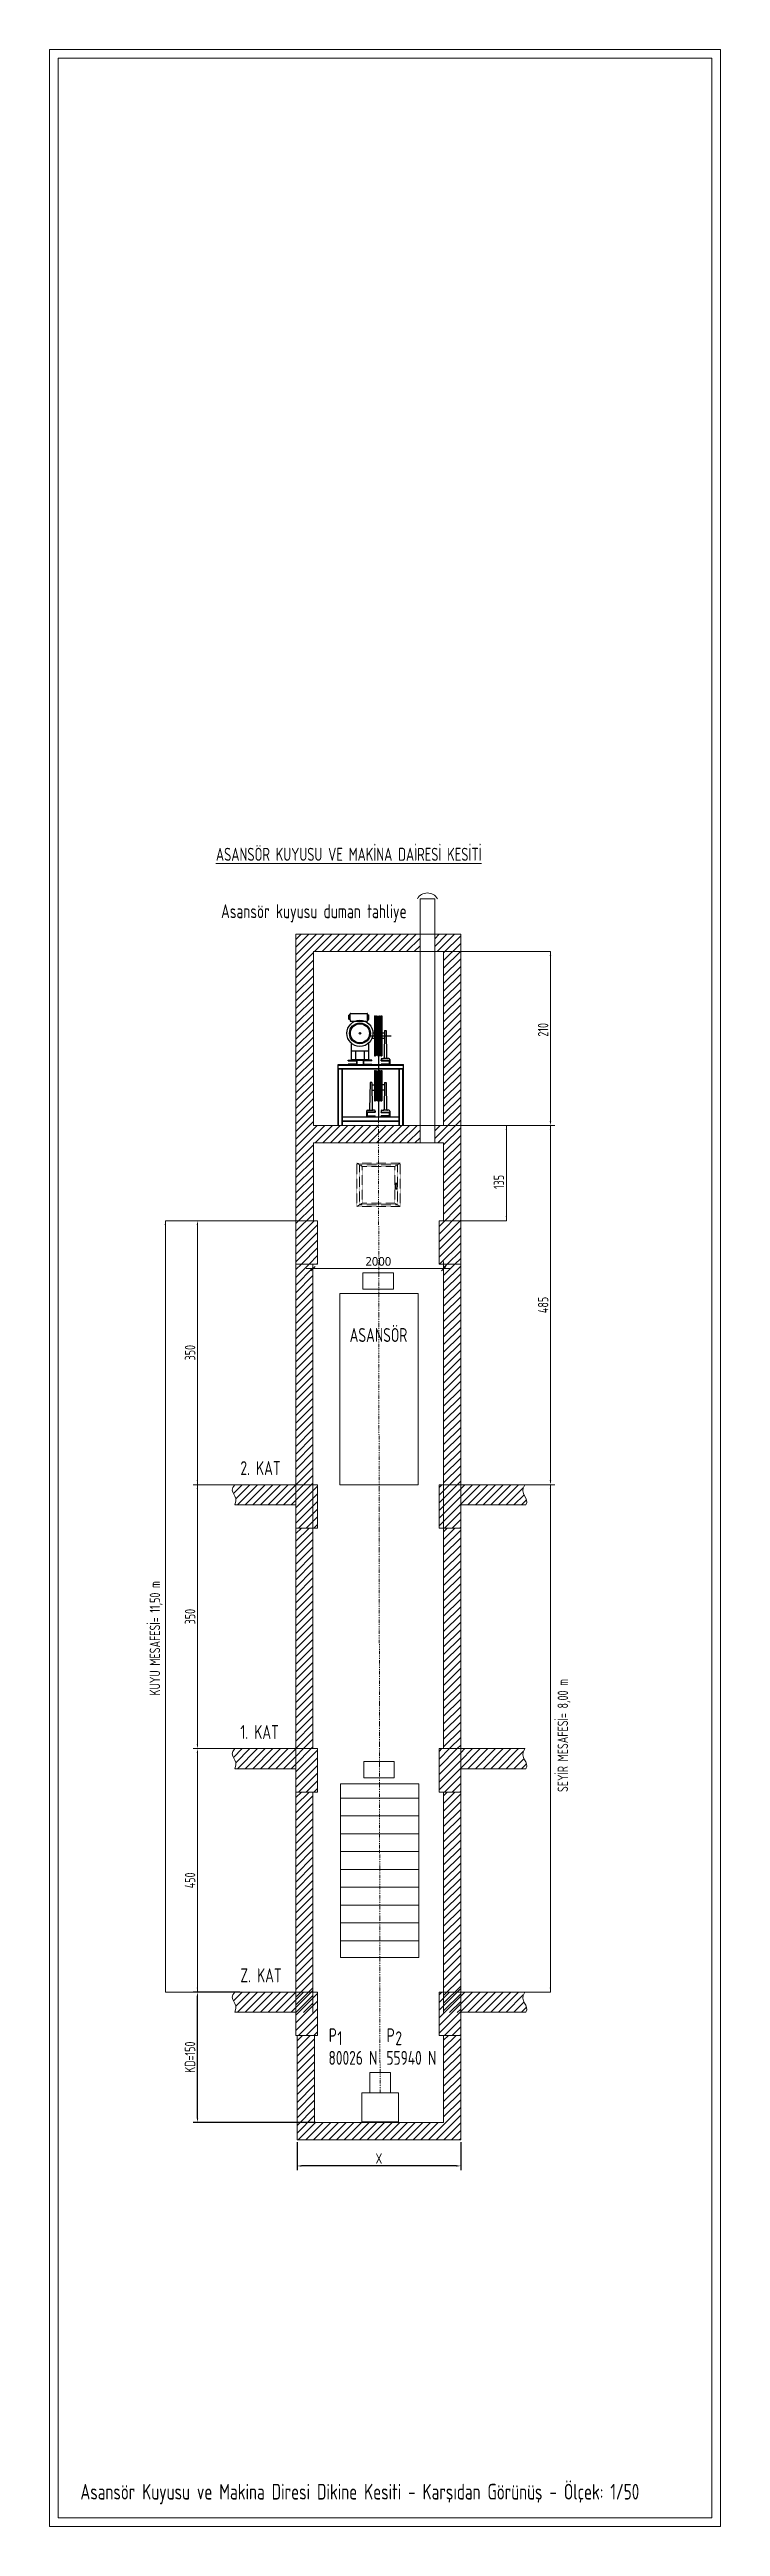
# Model space of a CAD drawing. Extents: x 173271 to 181879, y -242817 to -239967.
# Drawn here: x 180117 to 180889, y -242817 to -239967 of the extents above; entities that cross this region are included whole.
import ezdxf
from ezdxf.enums import TextEntityAlignment as Align

# ---------------------------------------------------------------- set-up
doc = ezdxf.new("R2010")
doc.units = 0
doc.header["$MEASUREMENT"] = 0
doc.linetypes.add('DASHDOT2', pattern=[0.5, 0.25, -0.125, 0, -0.125])
doc.linetypes.add('HIDDEN', pattern=[0.375, 0.25, -0.125])
doc.layers.get('0').update_dxf_attribs({"linetype": 'CONTINUOUS'})
doc.layers.get('Defpoints').update_dxf_attribs({"linetype": 'CONTINUOUS'})
for name, color, linetype in [('CIZGI', 7, 'CONTINUOUS'), ('KOLON', 7, 'CONTINUOUS'), ('MIMARI', 1, 'CONTINUOUS'), ('SOĞUK SU', 3, 'CONTINUOUS'), ('YAZI', 7, 'CONTINUOUS'), ('YAZI1', 240, 'CONTINUOUS'), ('YZ1TES', 2, 'CONTINUOUS'), ('ıvır zıvır', 225, 'CONTINUOUS')]:
    doc.layers.add(name, color=color, linetype=linetype)
for name, color, linetype, lineweight in [('kaçış', 240, 'CONTINUOUS', 35), ('MİMARİKOLON', 7, 'CONTINUOUS', 50), ('ölçü dış', 1, 'CONTINUOUS', 20)]:
    doc.layers.add(name, color=color, linetype=linetype, lineweight=lineweight)
doc.styles.add('engiasn', font='isocpeur.ttf', dxfattribs={"width": 0.7, "height": 12})
doc.styles.add('ODA', font='isocpeur.ttf', dxfattribs={"height": 20})
doc.styles.add('style4', font='isocpeur.ttf', dxfattribs={"height": 8})
doc.styles.add('yasko', font='segoeui.ttf')
doc.dimstyles.new('engnasn', dxfattribs={"dimtxt": 12, "dimasz": 5, "dimexe": 5, "dimexo": 2.5, "dimgap": 2.5, "dimtad": 1, "dimdec": 0, "dimdsep": 46, "dimlunit": 6, "dimtxsty": 'engiasn', "dimcen": 0.09, "dimadec": 0, "dimazin": 0, "dimtfac": 1, "dimtdec": 0, "dimtmove": 0, "dimatfit": 3, "dimfxl": 0, "dimtolj": 1, "dimtzin": 0, "dimarcsym": 0})
pattern_1 = [(45, (203884.033, -132698.433), (-4.41941738, 4.41941738), [])]

msp = doc.modelspace()

# ---------------------------------------------------------------- texts
at = {"layer": 'kaçış', "color": 7, "lineweight": 15, "style": 'engiasn', "width": 0.7}
for s, p in [('135', (180640.324, -241277.64)), ('485', (180691.216, -241420.458))]:
    msp.add_text(s, height=12, rotation=90, dxfattribs=at).set_placement(p)
at = {"layer": 'kaçış', "color": 7, "linetype": 'Continuous', "lineweight": 15, "style": 'engiasn', "width": 0.7}
for s, p in [('350', (180284.83, -241474.884)), ('350', (180284.83, -241778.576)), ('450 ', (180284.83, -242082.268))]:
    msp.add_text(s, height=12, rotation=90, dxfattribs=at).set_placement(p)
at = {"layer": 'kaçış', "color": 7, "linetype": 'Continuous', "lineweight": 15, "char_height": 12, "attachment_point": 5, "rotation": 90, "style": 'engiasn'}
for s, insert in [('\\A1;210', (180685.216, -241094.525)), ('\\A1;KUYU MESAFESİ= 11,50 m', (180239.79, -241794.61)), ('\\A1;SEYİR MESAFESİ= 8,00 m', (180709.3, -241906.446))]:
    msp.add_mtext(s, dxfattribs=dict(at, insert=insert))
at = {"layer": 'YAZI', "color": 7, "lineweight": 15, "style": 'style4', "width": 0.7}
for s, p in [('Asansör kuyusu duman tahliye', (180314.516, -240966.039)), ('ASANSÖR', (180462.531, -241453.66)), ('2. KAT', (180336.777, -241606.78)), ('1. KAT', (180336.777, -241910.472)), ('Z. KAT', (180336.777, -242190.472)), ('P', (180438.516, -242259.34)), ('1', (180448.469, -242262.802)), ('P', (180505.227, -242259.34)), ('2', (180515.181, -242262.802)), ('80026 N', (180438.195, -242285.381)), ('55940 N', (180504.906, -242285.381))]:
    msp.add_text(s, height=16, dxfattribs=at).set_placement(p)
at = {"layer": 'YAZI1', "color": 7, "linetype": 'Continuous', "lineweight": 15, "style": 'ODA', "width": 0.7}
msp.add_text('%%UASANSÖR KUYUSU VE MAKİNA DAİRESİ KESİTİ', height=15, dxfattribs=at).set_placement((180308.584, -240900.041))
at = {"layer": 'YAZI1', "color": 2, "linetype": 'Continuous', "lineweight": 15, "style": 'ODA', "width": 0.7}
msp.add_text('Asansör Kuyusu ve Makina Diresi Dikine Kesiti - Karşıdan Görünüş - Ölçek: 1/50', height=18, dxfattribs=at).set_placement((180474.25, -242776.561), align=Align.MIDDLE_CENTER)
at = {"layer": 'ölçü dış', "color": 7, "lineweight": 15, "insert": (180495.549, -241361.006), "char_height": 10, "attachment_point": 5, "style": 'yasko'}
msp.add_mtext('2000', dxfattribs=at)

# ---------------------------------------------------------------- blocks, each defined once
blk = doc.blocks.new('ASANSÖRKAİDE')
at = {"layer": 'MIMARI'}
for p, q in [((22.4, 122.3), (22.4, 126.8)), ((23.5, 127.1), (22.7, 127.1)), ((23.5, 121.9), (22.7, 121.9)), ((23.9, 121.5), (23.9, 128.6)), ((23.9, 121.5), (23.9, 120.4)), ((24.2, 129), (43.4, 129)), ((24.2, 120), (43.4, 120)), ((43.7, 121.5), (43.7, 128.6)), ((43.7, 121.5), (43.7, 120.4)), ((44.1, 127.1), (44.9, 127.1)), ((44.1, 121.9), (44.9, 121.9)), ((45.2, 122.3), (45.2, 126.8)), ((51.9, 126.2), (51.9, 80.2)), ((51.9, 126.2), (52.9, 126.2)), ((52.9, 126.2), (52.9, 80.2)), ((52.9, 125.9), (52.9, 125.8)), ((53, 125.5), (53, 125.7)), ((53.9, 125.9), (53.8, 125.8)), ((53.8, 125.5), (53.8, 125.7)), ((53.9, 125.9), (54.2, 125.9)), ((53.9, 125.9), (53.9, 80.5)), ((54.2, 125.9), (54.2, 80.5)), ((54.2, 125.9), (54.2, 125.8)), ((54.3, 125.5), (54.3, 125.7)), ((55.2, 125.9), (55.1, 125.8)), ((55.1, 125.5), (55.1, 125.7)), ((55.2, 125.9), (55.2, 80.5)), ((55.2, 125.9), (55.5, 125.9)), ((55.5, 125.9), (55.5, 80.5)), ((55.5, 125.9), (55.5, 125.8)), ((55.6, 125.5), (55.6, 125.7)), ((56.5, 125.9), (56.4, 125.8)), ((56.4, 125.5), (56.4, 125.7)), ((56.5, 125.9), (56.5, 80.5)), ((56.5, 125.9), (56.8, 125.9)), ((56.8, 125.9), (56.8, 80.5)), ((56.8, 125.9), (56.8, 125.8)), ((56.9, 125.5), (56.9, 125.7)), ((57.8, 125.9), (57.7, 125.8)), ((57.7, 125.5), (57.7, 125.7)), ((57.8, 125.9), (57.8, 80.5)), ((57.8, 125.9), (58.1, 125.9)), ((58.1, 125.9), (58.1, 80.5)), ((58.1, 125.9), (58.1, 125.8)), ((58.2, 125.5), (58.2, 125.7)), ((59.1, 125.9), (59, 125.8)), ((59, 125.5), (59, 125.7)), ((59.1, 126.2), (60.1, 126.2)), ((59.1, 126.2), (59.1, 80.2)), ((60.1, 126.2), (60.1, 80.2)), ((25, 94.8), (25, 75)), ((25, 86), (45, 86)), ((30, 86), (30, 75)), ((40, 86), (40, 75)), ((45, 94.8), (45, 75)), ((45.6, 103.2), (70.8, 103.2)), ((51.9, 100.2), (48.9, 100.2)), ((51.9, 106.2), (50, 106.2)), ((63, 106.2), (60.1, 106.2)), ((62.9, 100.2), (60.1, 100.2)), ((63.3, 109.2), (62.8, 78)), ((63.3, 109.2), (65.2, 109.2)), ((65.2, 109.2), (65.7, 78)), ((10, 0), (10, 70)), ((10, 70), (85, 70)), ((10, 69.5), (85, 69.5)), ((10, 65.5), (85, 65.5)), ((10, 65), (85, 65)), ((10.5, 0), (10.5, 65)), ((14.5, 0), (14.5, 65)), ((15, 0), (15, 65)), ((21.4, 75), (31.4, 75)), ((21.4, 74.5), (21.4, 75)), ((21.4, 74.5), (30.9, 74.5)), ((30.9, 70.5), (21.4, 70.5)), ((21.4, 70), (21.4, 70.5)), ((31.4, 70), (21.4, 70)), ((25, 76), (45, 76)), ((25, 75), (45, 75)), ((30.9, 74.5), (30.9, 70.5)), ((31.4, 75), (31.4, 70)), ((48.7, 75), (38.7, 75)), ((38.7, 75), (38.7, 70)), ((38.7, 70), (48.7, 70)), ((39.2, 74.5), (39.2, 70.5)), ((48.7, 74.5), (39.2, 74.5)), ((39.2, 70.5), (48.7, 70.5)), ((48.7, 74.5), (48.7, 75)), ((48.7, 70), (48.7, 70.5)), ((51.9, 80.2), (52.9, 80.2)), ((51.9, 80.2), (52.9, 80.2)), ((51.9, 63.2), (51.9, 28.2)), ((51.9, 63.2), (52.9, 63.2)), ((52.9, 80.5), (52.9, 80.6)), ((52.9, 63.2), (52.9, 28.2)), ((52.9, 62.9), (52.9, 62.8)), ((53, 80.9), (53, 80.7)), ((53, 62.5), (53, 62.7)), ((53.8, 80.9), (53.8, 80.7)), ((53.9, 80.5), (53.8, 80.6)), ((53.9, 62.9), (53.8, 62.8)), ((53.8, 62.5), (53.8, 62.7)), ((53.9, 80.5), (54.2, 80.5)), ((53.9, 62.9), (53.9, 28.5)), ((53.9, 62.9), (54.2, 62.9)), ((54.2, 80.5), (54.2, 80.6)), ((54.2, 62.9), (54.2, 28.5)), ((54.2, 62.9), (54.2, 62.8)), ((54.3, 80.9), (54.3, 80.7)), ((54.3, 62.5), (54.3, 62.7)), ((55.1, 80.9), (55.1, 80.7)), ((55.2, 80.5), (55.1, 80.6)), ((55.2, 62.9), (55.1, 62.8)), ((55.1, 62.5), (55.1, 62.7)), ((55.2, 80.5), (55.5, 80.5)), ((55.2, 62.9), (55.2, 28.5)), ((55.2, 62.9), (55.5, 62.9)), ((55.5, 80.5), (55.5, 80.6)), ((55.5, 62.9), (55.5, 28.5)), ((55.5, 62.9), (55.5, 62.8)), ((55.6, 80.9), (55.6, 80.7)), ((55.6, 62.5), (55.6, 62.7)), ((56.4, 80.9), (56.4, 80.7)), ((56.4, 80.9), (56.4, 10.4)), ((56.5, 80.5), (56.4, 80.6)), ((56.5, 62.9), (56.4, 62.8)), ((56.4, 62.5), (56.4, 62.7)), ((56.5, 80.5), (56.8, 80.5)), ((56.5, 62.9), (56.5, 28.5)), ((56.5, 62.9), (56.8, 62.9)), ((56.8, 80.5), (56.8, 80.6)), ((56.8, 28.5), (56.8, 62.9)), ((56.8, 62.9), (56.8, 28.5)), ((56.8, 62.9), (56.8, 62.8)), ((56.9, 80.9), (56.9, 80.7)), ((56.9, 62.5), (56.9, 62.7)), ((57.7, 80.9), (57.7, 80.7)), ((57.8, 80.5), (57.7, 80.6)), ((57.8, 62.9), (57.7, 62.8)), ((57.7, 62.5), (57.7, 62.7)), ((57.8, 80.5), (58.1, 80.5)), ((57.8, 62.9), (57.8, 28.5)), ((57.8, 62.9), (58.1, 62.9)), ((58.1, 80.5), (58.1, 80.6)), ((58.1, 62.9), (58.1, 28.5)), ((58.1, 62.9), (58.1, 62.8)), ((58.2, 80.9), (58.2, 80.7)), ((58.2, 62.5), (58.2, 62.7)), ((59, 80.9), (59, 80.7)), ((59.1, 80.5), (59, 80.6)), ((59.1, 62.9), (59, 62.8)), ((59, 62.5), (59, 62.7)), ((59.1, 80.2), (60.1, 80.2)), ((59.1, 80.2), (60.1, 80.2)), ((59.1, 63.2), (59.1, 28.2)), ((59.1, 63.2), (60.1, 63.2)), ((59.3, 76), (59.3, 75)), ((59.3, 75), (69.3, 75)), ((59.3, 74.5), (59.3, 75)), ((59.3, 74.5), (68.8, 74.5)), ((68.8, 70.5), (59.3, 70.5)), ((59.3, 70), (59.3, 70.5)), ((69.3, 70), (59.3, 70)), ((60.1, 63.2), (60.1, 28.2)), ((60.3, 77), (61.8, 77)), ((66.7, 77), (61.8, 77)), ((68.3, 77), (66.7, 77)), ((68.8, 74.5), (68.8, 75)), ((68.8, 74.5), (68.8, 70.5)), ((69.3, 76), (69.3, 75)), ((69.3, 75), (69.3, 70)), ((80, 0), (80, 65)), ((80.5, 0), (80.5, 65)), ((84.5, 0), (84.5, 65)), ((85, 0), (85, 70)), ((46.7, 49.6), (46.2, 18.4)), ((48.6, 49.6), (46.7, 49.6)), ((48.6, 49.6), (49.2, 18.4)), ((48.9, 46.6), (51.9, 46.6)), ((49, 40.6), (51.9, 40.6)), ((52.9, 28.5), (52.9, 28.6)), ((53, 28.9), (53, 28.7)), ((53.8, 28.9), (53.8, 28.7)), ((53.9, 28.5), (53.8, 28.6)), ((54.2, 28.5), (54.2, 28.6)), ((54.3, 28.9), (54.3, 28.7)), ((55.1, 28.9), (55.1, 28.7)), ((55.2, 28.5), (55.1, 28.6)), ((55.5, 28.5), (55.5, 28.6)), ((55.6, 28.9), (55.6, 28.7)), ((56.4, 28.9), (56.4, 28.7)), ((56.5, 28.5), (56.4, 28.6)), ((56.8, 28.5), (56.8, 28.6)), ((56.9, 28.9), (56.9, 28.7)), ((57.7, 28.9), (57.7, 28.7)), ((57.8, 28.5), (57.7, 28.6)), ((58.1, 28.5), (58.1, 28.6)), ((58.2, 28.9), (58.2, 28.7)), ((59, 28.9), (59, 28.7)), ((59.1, 28.5), (59, 28.6)), ((63, 46.6), (60.1, 46.6)), ((62.9, 40.6), (60.1, 40.6)), ((63.3, 49.6), (62.8, 18.4)), ((63.3, 49.6), (65.2, 49.6)), ((65.2, 49.6), (65.7, 18.4)), ((15, 10), (80, 10)), ((15, 5.5), (80, 5.5)), ((15, 5), (80, 5)), ((42.7, 16.4), (42.7, 15.4)), ((52.7, 15.4), (42.7, 15.4)), ((42.7, 15.4), (42.7, 10.4)), ((42.7, 10.4), (52.7, 10.4)), ((43.2, 14.9), (43.2, 15.4)), ((43.2, 14.9), (43.2, 10.9)), ((52.7, 14.9), (43.2, 14.9)), ((43.2, 10.9), (52.7, 10.9)), ((43.7, 17.4), (45.2, 17.4)), ((45.2, 17.4), (50.2, 17.4)), ((51.7, 17.4), (50.2, 17.4)), ((51.9, 28.2), (52.9, 28.2)), ((52.7, 16.4), (52.7, 15.4)), ((52.7, 14.9), (52.7, 15.4)), ((52.7, 10.4), (52.7, 10.9)), ((53.9, 28.5), (54.2, 28.5)), ((55.2, 28.5), (55.5, 28.5)), ((56.5, 28.5), (56.8, 28.5)), ((57.8, 28.5), (58.1, 28.5)), ((59.1, 28.2), (60.1, 28.2)), ((59.3, 16.4), (59.3, 15.4)), ((59.3, 14.9), (59.3, 15.4)), ((59.3, 15.4), (69.3, 15.4)), ((59.3, 14.9), (68.8, 14.9)), ((59.3, 10.4), (59.3, 10.9)), ((68.8, 10.9), (59.3, 10.9)), ((69.3, 10.4), (59.3, 10.4)), ((60.3, 17.4), (61.8, 17.4)), ((66.7, 17.4), (61.8, 17.4)), ((68.3, 17.4), (66.7, 17.4)), ((68.8, 14.9), (68.8, 15.4)), ((68.8, 14.9), (68.8, 10.9)), ((69.3, 16.4), (69.3, 15.4)), ((69.3, 15.4), (69.3, 10.4))]:
    blk.add_line(p, q, dxfattribs=at)
for centre, radius in [((35, 106), 15), ((35, 106), 12), ((35, 106), 11), ((53.4, 125.5), 0.4), ((54.7, 125.5), 0.4), ((56, 125.5), 0.4), ((57.3, 125.5), 0.4), ((58.6, 125.5), 0.4), ((35, 106), 0.901)]:
    blk.add_circle(centre, radius, dxfattribs=at)
for centre, radius, start, end in [((22.7, 126.8), 0.375, 90, 180), ((22.7, 122.3), 0.375, 180, 270), ((22.7, 122.3), 0.375, 180, 270), ((23.5, 127.5), 0.375, 270, 0), ((23.5, 121.5), 0.375, 0, 90), ((24.2, 128.6), 0.375, 90, 180), ((24.2, 120.4), 0.375, 180, 270), ((43.4, 128.6), 0.375, 0, 90), ((43.4, 120.4), 0.375, 270, 0), ((44.1, 127.5), 0.375, 180, 270), ((44.1, 121.5), 0.375, 90, 180), ((44.9, 126.8), 0.375, 0, 90), ((44.9, 122.3), 0.375, 270, 0), ((44.9, 122.3), 0.375, 270, 0), ((52.8, 125.7), 0.2, 0, 32.2519), ((54, 125.7), 0.2, 147.7481, 180), ((54.1, 125.7), 0.2, 0, 32.2519), ((55.3, 125.7), 0.2, 147.7481, 180), ((55.4, 125.7), 0.2, 0, 32.2519), ((56.6, 125.7), 0.2, 147.7481, 180), ((56.7, 125.7), 0.2, 0, 32.2519), ((57.9, 125.7), 0.2, 147.7481, 180), ((58, 125.7), 0.2, 0, 32.2519), ((59.2, 125.7), 0.2, 147.7481, 180), ((52.8, 80.7), 0.2, 327.7481, 0), ((52.8, 62.7), 0.2, 0, 32.2519), ((54, 80.7), 0.2, 180, 212.2519), ((54, 62.7), 0.2, 147.7481, 180), ((54.1, 80.7), 0.2, 327.7481, 0), ((54.1, 62.7), 0.2, 0, 32.2519), ((55.3, 80.7), 0.2, 180, 212.2519), ((55.3, 62.7), 0.2, 147.7481, 180), ((55.4, 80.7), 0.2, 327.7481, 0), ((55.4, 62.7), 0.2, 0, 32.2519), ((56.6, 80.7), 0.2, 180, 212.2519), ((56.6, 62.7), 0.2, 147.7481, 180), ((56.7, 80.7), 0.2, 327.7481, 0), ((56.7, 62.7), 0.2, 0, 32.2519), ((57.9, 80.7), 0.2, 180, 212.2519), ((57.9, 62.7), 0.2, 147.7481, 180), ((58, 80.7), 0.2, 327.7481, 0), ((58, 62.7), 0.2, 0, 32.2519), ((59.2, 80.7), 0.2, 180, 212.2519), ((59.2, 62.7), 0.2, 147.7481, 180), ((60.3, 76), 1, 90, 180), ((61.8, 78), 1, 270, 359.0122), ((66.7, 78), 1, 180.9878, 270), ((68.3, 76), 1, 0, 90), ((52.8, 28.7), 0.2, 327.7481, 0), ((54, 28.7), 0.2, 180, 212.2519), ((54.1, 28.7), 0.2, 327.7481, 0), ((55.3, 28.7), 0.2, 180, 212.2519), ((55.4, 28.7), 0.2, 327.7481, 0), ((56.6, 28.7), 0.2, 180, 212.2519), ((56.7, 28.7), 0.2, 327.7481, 0), ((57.9, 28.7), 0.2, 180, 212.2519), ((58, 28.7), 0.2, 327.7481, 0), ((59.2, 28.7), 0.2, 180, 212.2519), ((43.7, 16.4), 1, 90, 180), ((45.2, 18.4), 1, 270, 359.0122), ((50.2, 18.4), 1, 180.9878, 270), ((51.7, 16.4), 1, 0, 90), ((60.3, 16.4), 1, 90, 180), ((61.8, 18.4), 1, 270, 359.0122), ((66.7, 18.4), 1, 180.9878, 270), ((68.3, 16.4), 1, 0, 90)]:
    blk.add_arc(centre, radius, start, end, dxfattribs=at)
blk = doc.blocks.new('*D19')
at = {"layer": 'Defpoints', "color": 0, "linetype": 'Continuous', "lineweight": 30, "transparency": 16777216}
for p in [(180287.3, -242201.6), (180338.8, -242201.6), (180425.7, -242351.6)]:
    blk.add_point(p, dxfattribs=at)
at = {"layer": 'kaçış', "color": 0, "linetype": 'Continuous', "lineweight": -2, "transparency": 16777216}
for p, q in [((180336.3, -242201.6), (180282.3, -242201.6)), ((180287.3, -242346.6), (180287.3, -242206.6)), ((180423.2, -242351.6), (180282.3, -242351.6))]:
    blk.add_line(p, q, dxfattribs=at)
at = {"layer": 'kaçış', "color": 0, "linetype": 'Continuous', "lineweight": 30, "transparency": 16777216}
for points in [[(180286.5, -242206.6), (180288.2, -242206.6), (180287.3, -242201.6)], [(180286.5, -242346.6), (180288.2, -242346.6), (180287.3, -242351.6)]]:
    blk.add_solid(points, dxfattribs=at)
at = {"layer": 'kaçış', "color": 0, "linetype": 'Continuous', "lineweight": 15, "transparency": 16777216, "insert": (180278.8, -242276.6), "char_height": 12, "attachment_point": 5, "rotation": 90, "style": 'engiasn'}
blk.add_mtext('\\A1;KD=150', dxfattribs=at)
blk = doc.blocks.new('_OBLIQUE')
at = {"linetype": 'ByBlock'}
for p, q in [((-0.5, -0.5), (0.5, 0.5)), ((0, 0), (0, 0))]:
    blk.add_line(p, q, dxfattribs=at)
blk = doc.blocks.new('*D20')
at = {"layer": 'Defpoints', "color": 0, "linetype": 'Continuous', "lineweight": 30, "transparency": 16777216}
for p in [(180402, -242371.7), (180590.4, -242371.7), (180402, -242401.7)]:
    blk.add_point(p, dxfattribs=at)
at = {"layer": 'YAZI1', "color": 0, "linetype": 'Continuous', "lineweight": -2, "transparency": 16777216}
for p, q in [((180402, -242374.2), (180402, -242406.7)), ((180590.4, -242374.2), (180590.4, -242406.7)), ((180585.4, -242401.7), (180407, -242401.7))]:
    blk.add_line(p, q, dxfattribs=at)
at = {"layer": 'YAZI1', "color": 0, "linetype": 'Continuous', "lineweight": 30, "transparency": 16777216}
for points in [[(180407, -242400.9), (180407, -242402.6), (180402, -242401.7)], [(180585.4, -242400.9), (180585.4, -242402.6), (180590.4, -242401.7)]]:
    blk.add_solid(points, dxfattribs=at)
at = {"layer": 'YAZI1', "color": 0, "linetype": 'Continuous', "lineweight": 15, "transparency": 16777216, "insert": (180496.2, -242393.2), "char_height": 12, "attachment_point": 5, "style": 'engiasn'}
blk.add_mtext('\\A1;X', dxfattribs=at)

# ---------------------------------------------------------------- dimensions: what is measured, and where the dimension line sits
at = {"layer": 'kaçış', "color": 7, "linetype": 'Continuous', "lineweight": 15}
dim = msp.add_linear_dim(base=(180287.33, -242201.602), p1=(180425.694, -242351.602), p2=(180338.762, -242201.602), angle=90, text='KD=150', dimstyle='engnasn', dxfattribs=at)
dim.commit()
dim.dimension.update_dxf_attribs({"geometry": '*D19', "text_midpoint": (180278.83, -242276.602)})
at = {"layer": 'YAZI1', "color": 7, "linetype": 'Continuous', "lineweight": 15}
dim = msp.add_linear_dim(base=(180402.027, -242401.745), p1=(180590.405, -242371.679), p2=(180402.027, -242371.679), angle=180, text='X', dimstyle='engnasn', dxfattribs=at)
dim.commit()
dim.dimension.update_dxf_attribs({"geometry": '*D20', "text_midpoint": (180496.216, -242401.745), "dimtype": 160})

# ---------------------------------------------------------------- hatches: boundary and pattern name
at = {"layer": 'ıvır zıvır', "lineweight": 15, "ltscale": 2}
h = msp.add_hatch(dxfattribs=at)
h.set_pattern_fill('ANSI31', scale=50, style=0)
h.set_pattern_definition(pattern_1)
h.paths.add_polyline_path([(180590.405, -241314.218), (180565.405, -241314.218), (180565.405, -241364.218), (180590.405, -241364.218)])
h.paths.add_polyline_path([(180590.405, -240984.525), (180560.525, -240984.525), (180560.525, -241004.525), (180570.77, -241004.525), (180570.77, -241204.525), (180560.525, -241204.525), (180560.525, -241224.602), (180570.77, -241224.602), (180570.77, -241314.218), (180590.405, -241314.218)])
h.paths.add_polyline_path([(180425.694, -241314.218), (180400.694, -241314.218), (180400.694, -241364.218), (180425.694, -241364.218)])
h.paths.add_polyline_path([(180420.77, -241224.602), (180495.769, -241224.602), (180495.759, -241204.525), (180420.77, -241204.525), (180420.77, -241004.525), (180543.549, -241004.525), (180543.549, -240984.525), (180400.694, -240984.525), (180400.694, -241314.218), (180420.77, -241314.218)])
h.paths.add_polyline_path([(180543.549, -241224.602), (180543.549, -241204.525), (180495.759, -241204.525), (180495.769, -241224.602)], flags=16)
h = msp.add_hatch(dxfattribs=at)
h.set_pattern_fill('ANSI31', scale=50, style=0)
h.set_pattern_definition(pattern_1)
h.paths.add_polyline_path([(180590.405, -241364.218), (180570.77, -241364.218), (180570.77, -241617.91), (180590.405, -241617.91)])
h.paths.add_polyline_path([(180400.694, -241617.91), (180420.328, -241617.91), (180420.328, -241364.218), (180400.694, -241364.218)])
h.paths.add_polyline_path([(180425.694, -241617.91), (180400.694, -241617.91), (180400.694, -241667.91), (180425.694, -241667.91)])
h.paths.add_polyline_path([(180400.694, -241640.987), (180400.694, -241617.91), (180330.334, -241617.91), (180327.969, -241621.267), (180327.328, -241624.028), (180327.887, -241626.425), (180329.121, -241628.687), (180330.507, -241631.044), (180331.521, -241633.726), (180331.638, -241636.963), (180330.334, -241640.987)])
h.paths.add_polyline_path([(180565.405, -241667.91), (180590.405, -241667.91), (180590.405, -241617.91), (180565.405, -241617.91)])
h.paths.add_polyline_path([(180665.448, -241640.987), (180666.507, -241638.246), (180666.291, -241635.7), (180665.262, -241633.23), (180663.883, -241630.718), (180662.617, -241628.048), (180661.925, -241625.102), (180662.27, -241621.761), (180664.114, -241617.91), (180590.405, -241617.91), (180590.405, -241640.987)])
h = msp.add_hatch(dxfattribs=at)
h.set_pattern_fill('ANSI31', scale=50, style=0)
h.set_pattern_definition(pattern_1)
h.paths.add_polyline_path([(180590.405, -241364.218), (180570.77, -241364.218), (180570.77, -241617.91), (180590.405, -241617.91)])
h.paths.add_polyline_path([(180400.694, -241617.91), (180420.328, -241617.91), (180420.328, -241364.218), (180400.694, -241364.218)])
h.paths.add_polyline_path([(180425.694, -241617.91), (180400.694, -241617.91), (180400.694, -241667.91), (180425.694, -241667.91)])
h.paths.add_polyline_path([(180400.694, -241640.987), (180400.694, -241617.91), (180330.334, -241617.91), (180327.969, -241621.267), (180327.328, -241624.028), (180327.887, -241626.425), (180329.121, -241628.687), (180330.507, -241631.044), (180331.521, -241633.726), (180331.638, -241636.963), (180330.334, -241640.987)])
h.paths.add_polyline_path([(180565.405, -241667.91), (180590.405, -241667.91), (180590.405, -241617.91), (180565.405, -241617.91)])
h.paths.add_polyline_path([(180665.448, -241640.987), (180666.507, -241638.246), (180666.291, -241635.7), (180665.262, -241633.23), (180663.883, -241630.718), (180662.617, -241628.048), (180661.925, -241625.102), (180662.27, -241621.761), (180664.114, -241617.91), (180590.405, -241617.91), (180590.405, -241640.987)])
h = msp.add_hatch(dxfattribs=at)
h.set_pattern_fill('ANSI31', scale=50, style=0)
h.set_pattern_definition([(45, (133583.7965, -57640.022), (-4.41941738, 4.41941738), [])])
h.paths.add_polyline_path([(180570.77, -242351.602), (180422.104, -242351.602), (180422.104, -242251.602), (180402.027, -242251.602), (180402.027, -242371.679), (180590.405, -242371.679), (180590.405, -242251.602), (180570.77, -242251.602)])

# ---------------------------------------------------------------- linework, layer by layer
at = {"layer": 'CIZGI', "color": 7, "linetype": 'HIDDEN', "lineweight": 15}
for p, q in [((180470.762, -241297.891), (180470.762, -241247.891)), ((180470.762, -241247.891), (180520.762, -241247.891)), ((180470.762, -241247.891), (180477.012, -241251.737)), ((180473.887, -241249.814), (180517.637, -241249.814)), ((180473.887, -241295.967), (180473.887, -241249.814)), ((180477.012, -241251.737), (180514.512, -241251.737)), ((180477.012, -241294.044), (180477.012, -241251.737)), ((180514.512, -241251.737), (180520.762, -241247.891)), ((180514.512, -241294.044), (180514.512, -241251.737)), ((180517.637, -241295.967), (180517.637, -241249.814)), ((180520.762, -241297.891), (180520.762, -241247.891)), ((180515.294, -241277.698), (180515.294, -241270.967)), ((180515.294, -241271.929), (180515.294, -241270.967)), ((180515.294, -241270.967), (180516.856, -241270.967)), ((180515.294, -241271.929), (180516.856, -241271.929)), ((180515.294, -241276.737), (180516.856, -241276.737)), ((180515.294, -241277.698), (180516.856, -241277.698)), ((180516.856, -241277.698), (180516.856, -241270.967)), ((180516.856, -241271.929), (180516.856, -241270.967)), ((180470.762, -241297.891), (180477.012, -241294.044)), ((180470.762, -241297.891), (180520.762, -241297.891)), ((180473.887, -241295.967), (180517.637, -241295.967)), ((180477.012, -241294.044), (180514.512, -241294.044)), ((180514.512, -241294.044), (180520.762, -241297.891))]:
    msp.add_line(p, q, dxfattribs=at)
at = {"layer": 'kaçış', "color": 7, "linetype": 'Continuous', "lineweight": 15}
for p, q in [((180590.405, -240984.525), (180400.694, -240984.525)), ((180400.694, -241314.218), (180400.694, -240984.525)), ((180590.405, -241314.218), (180590.405, -240984.525)), ((180570.77, -241004.525), (180420.77, -241004.525)), ((180420.77, -241204.525), (180420.77, -241004.525)), ((180570.77, -241204.525), (180570.77, -241004.525)), ((180570.77, -241004.525), (180693.716, -241004.525)), ((180693.716, -241004.525), (180693.716, -241199.525)), ((180570.77, -241204.525), (180420.77, -241204.525)), ((180567.828, -241204.525), (180698.716, -241204.525)), ((180570.828, -241204.525), (180698.716, -241204.525)), ((180643.048, -241314.218), (180643.048, -241204.525)), ((180693.716, -241204.525), (180693.716, -241612.91)), ((180570.77, -241224.602), (180420.77, -241224.602)), ((180420.77, -241314.218), (180420.77, -241224.602)), ((180570.77, -241224.602), (180570.77, -241314.218)), ((180345.709, -241314.218), (180250.411, -241314.218)), ((180250.411, -241314.218), (180250.411, -242201.602)), ((180425.694, -241314.218), (180282.33, -241314.218)), ((180287.33, -241612.91), (180287.33, -241319.218)), ((180590.405, -241314.218), (180643.048, -241314.218)), ((180400.694, -241364.218), (180400.694, -241617.91)), ((180420.328, -241617.91), (180420.328, -241364.218)), ((180570.77, -241364.218), (180570.77, -241617.91)), ((180590.405, -241617.91), (180590.405, -241364.218)), ((180336.262, -241617.91), (180282.33, -241617.91)), ((180336.262, -241617.91), (180282.33, -241617.91)), ((180336.262, -241617.91), (180282.33, -241617.91)), ((180336.262, -241617.91), (180282.33, -241617.91)), ((180287.33, -241612.91), (180287.33, -241622.91)), ((180287.33, -241612.91), (180287.33, -241622.91)), ((180287.33, -241916.602), (180287.33, -241622.91)), ((180327.969, -241621.267), (180327.328, -241624.028)), ((180327.969, -241621.267), (180327.328, -241624.028)), ((180327.969, -241621.267), (180327.328, -241624.028)), ((180330.334, -241617.91), (180327.969, -241621.267)), ((180330.334, -241617.91), (180327.969, -241621.267)), ((180330.334, -241617.91), (180327.969, -241621.267)), ((180400.694, -241617.91), (180330.334, -241617.91)), ((180400.694, -241617.91), (180330.334, -241617.91)), ((180400.694, -241617.91), (180330.334, -241617.91)), ((180400.694, -241617.91), (180330.334, -241617.91)), ((180400.694, -241617.91), (180330.334, -241617.91)), ((180400.694, -241617.91), (180330.334, -241617.91)), ((180400.694, -241667.91), (180400.694, -241617.91)), ((180420.328, -241617.91), (180420.328, -241667.91)), ((180570.77, -241667.91), (180570.77, -241617.91)), ((180589.738, -241617.91), (180664.114, -241617.91)), ((180589.738, -241617.91), (180664.114, -241617.91)), ((180589.738, -241617.91), (180664.114, -241617.91)), ((180590.405, -241617.91), (180590.405, -241667.91)), ((180630.093, -241617.91), (180698.716, -241617.91)), ((180662.27, -241621.761), (180661.925, -241625.102)), ((180662.27, -241621.761), (180661.925, -241625.102)), ((180662.27, -241621.761), (180661.925, -241625.102)), ((180664.114, -241617.91), (180662.27, -241621.761)), ((180664.114, -241617.91), (180662.27, -241621.761)), ((180664.114, -241617.91), (180662.27, -241621.761)), ((180693.716, -241617.91), (180693.716, -242201.602)), ((180327.328, -241624.028), (180327.887, -241626.425)), ((180327.328, -241624.028), (180327.887, -241626.425)), ((180327.328, -241624.028), (180327.887, -241626.425)), ((180327.887, -241626.425), (180329.121, -241628.687)), ((180327.887, -241626.425), (180329.121, -241628.687)), ((180327.887, -241626.425), (180329.121, -241628.687)), ((180329.121, -241628.687), (180330.507, -241631.044)), ((180329.121, -241628.687), (180330.507, -241631.044)), ((180329.121, -241628.687), (180330.507, -241631.044)), ((180331.638, -241636.963), (180330.334, -241640.987)), ((180331.638, -241636.963), (180330.334, -241640.987)), ((180331.638, -241636.963), (180330.334, -241640.987)), ((180400.694, -241640.987), (180330.334, -241640.987)), ((180400.694, -241640.987), (180330.334, -241640.987)), ((180400.694, -241640.987), (180330.334, -241640.987)), ((180400.694, -241640.987), (180330.334, -241640.987)), ((180400.694, -241640.987), (180330.334, -241640.987)), ((180400.694, -241640.987), (180330.334, -241640.987)), ((180330.507, -241631.044), (180331.521, -241633.726)), ((180330.507, -241631.044), (180331.521, -241633.726)), ((180330.507, -241631.044), (180331.521, -241633.726)), ((180331.521, -241633.726), (180331.638, -241636.963)), ((180331.521, -241633.726), (180331.638, -241636.963)), ((180331.521, -241633.726), (180331.638, -241636.963)), ((180590.405, -241640.987), (180665.448, -241640.987)), ((180590.405, -241640.987), (180665.448, -241640.987)), ((180590.405, -241640.987), (180665.448, -241640.987)), ((180661.925, -241625.102), (180662.617, -241628.048)), ((180661.925, -241625.102), (180662.617, -241628.048)), ((180661.925, -241625.102), (180662.617, -241628.048)), ((180662.617, -241628.048), (180663.883, -241630.718)), ((180662.617, -241628.048), (180663.883, -241630.718)), ((180662.617, -241628.048), (180663.883, -241630.718)), ((180663.883, -241630.718), (180665.262, -241633.23)), ((180663.883, -241630.718), (180665.262, -241633.23)), ((180663.883, -241630.718), (180665.262, -241633.23)), ((180665.262, -241633.23), (180666.291, -241635.7)), ((180665.262, -241633.23), (180666.291, -241635.7)), ((180665.262, -241633.23), (180666.291, -241635.7)), ((180666.507, -241638.246), (180665.448, -241640.987)), ((180666.507, -241638.246), (180665.448, -241640.987)), ((180666.507, -241638.246), (180665.448, -241640.987)), ((180666.291, -241635.7), (180666.507, -241638.246)), ((180666.291, -241635.7), (180666.507, -241638.246)), ((180666.291, -241635.7), (180666.507, -241638.246)), ((180400.694, -241667.91), (180400.694, -241921.602)), ((180420.328, -241921.602), (180420.328, -241667.91)), ((180570.77, -241667.91), (180570.77, -241921.602)), ((180590.405, -241921.602), (180590.405, -241667.91)), ((180336.262, -241921.602), (180282.33, -241921.602)), ((180336.262, -241921.602), (180282.33, -241921.602)), ((180287.33, -242201.602), (180287.33, -241926.602)), ((180327.969, -241924.959), (180327.328, -241927.721)), ((180327.328, -241927.721), (180327.887, -241930.117)), ((180327.887, -241930.117), (180329.121, -241932.379)), ((180330.334, -241921.602), (180327.969, -241924.959)), ((180329.121, -241932.379), (180330.507, -241934.736)), ((180400.694, -241921.602), (180330.334, -241921.602)), ((180400.694, -241921.602), (180330.334, -241921.602)), ((180330.507, -241934.736), (180331.521, -241937.418)), ((180589.738, -241921.602), (180664.114, -241921.602)), ((180662.27, -241925.454), (180661.925, -241928.794)), ((180661.925, -241928.794), (180662.617, -241931.74)), ((180664.114, -241921.602), (180662.27, -241925.454)), ((180662.617, -241931.74), (180663.883, -241934.41)), ((180663.883, -241934.41), (180665.262, -241936.922)), ((180331.638, -241940.656), (180330.334, -241944.679)), ((180400.694, -241944.679), (180330.334, -241944.679)), ((180400.694, -241944.679), (180330.334, -241944.679)), ((180331.521, -241937.418), (180331.638, -241940.656)), ((180590.405, -241944.679), (180665.448, -241944.679)), ((180665.262, -241936.922), (180666.291, -241939.392)), ((180666.507, -241941.939), (180665.448, -241944.679)), ((180666.291, -241939.392), (180666.507, -241941.939)), ((180400.694, -241971.602), (180400.694, -242225.294)), ((180420.328, -242225.294), (180420.328, -241971.602)), ((180570.77, -241971.602), (180570.77, -242225.294)), ((180590.405, -242225.294), (180590.405, -241971.602)), ((180360.014, -242201.602), (180250.411, -242201.602)), ((180336.262, -242201.602), (180282.33, -242201.602)), ((180336.262, -242201.602), (180282.33, -242201.602)), ((180336.262, -242201.602), (180282.33, -242201.602)), ((180336.262, -242201.602), (180282.33, -242201.602)), ((180336.262, -242201.602), (180282.33, -242201.602)), ((180336.262, -242201.602), (180282.33, -242201.602)), ((180336.262, -242201.602), (180282.33, -242201.602)), ((180327.969, -242204.959), (180327.328, -242207.721)), ((180327.969, -242204.959), (180327.328, -242207.721)), ((180327.969, -242204.959), (180327.328, -242207.721)), ((180327.328, -242207.721), (180327.887, -242210.117)), ((180327.328, -242207.721), (180327.887, -242210.117)), ((180327.328, -242207.721), (180327.887, -242210.117)), ((180327.887, -242210.117), (180329.121, -242212.379)), ((180327.887, -242210.117), (180329.121, -242212.379)), ((180327.887, -242210.117), (180329.121, -242212.379)), ((180330.334, -242201.602), (180327.969, -242204.959)), ((180330.334, -242201.602), (180327.969, -242204.959)), ((180330.334, -242201.602), (180327.969, -242204.959)), ((180329.121, -242212.379), (180330.507, -242214.736)), ((180329.121, -242212.379), (180330.507, -242214.736)), ((180329.121, -242212.379), (180330.507, -242214.736)), ((180400.694, -242201.602), (180330.334, -242201.602)), ((180400.694, -242201.602), (180330.334, -242201.602)), ((180400.694, -242201.602), (180330.334, -242201.602)), ((180400.694, -242201.602), (180330.334, -242201.602)), ((180400.694, -242201.602), (180330.334, -242201.602)), ((180400.694, -242201.602), (180330.334, -242201.602)), ((180331.638, -242220.656), (180330.334, -242224.679)), ((180331.638, -242220.656), (180330.334, -242224.679)), ((180331.638, -242220.656), (180330.334, -242224.679)), ((180330.507, -242214.736), (180331.521, -242217.418)), ((180330.507, -242214.736), (180331.521, -242217.418)), ((180330.507, -242214.736), (180331.521, -242217.418)), ((180331.521, -242217.418), (180331.638, -242220.656)), ((180331.521, -242217.418), (180331.638, -242220.656)), ((180331.521, -242217.418), (180331.638, -242220.656)), ((180589.738, -242201.602), (180664.114, -242201.602)), ((180589.738, -242201.602), (180664.114, -242201.602)), ((180589.738, -242201.602), (180664.114, -242201.602)), ((180662.27, -242205.454), (180661.925, -242208.794)), ((180662.27, -242205.454), (180661.925, -242208.794)), ((180662.27, -242205.454), (180661.925, -242208.794)), ((180661.925, -242208.794), (180662.617, -242211.74)), ((180661.925, -242208.794), (180662.617, -242211.74)), ((180661.925, -242208.794), (180662.617, -242211.74)), ((180664.114, -242201.602), (180662.27, -242205.454)), ((180664.114, -242201.602), (180662.27, -242205.454)), ((180664.114, -242201.602), (180662.27, -242205.454)), ((180662.617, -242211.74), (180663.883, -242214.41)), ((180662.617, -242211.74), (180663.883, -242214.41)), ((180662.617, -242211.74), (180663.883, -242214.41)), ((180663.883, -242214.41), (180665.262, -242216.922)), ((180663.883, -242214.41), (180665.262, -242216.922)), ((180663.883, -242214.41), (180665.262, -242216.922)), ((180664.114, -242201.602), (180693.716, -242201.602)), ((180665.262, -242216.922), (180666.291, -242219.392)), ((180665.262, -242216.922), (180666.291, -242219.392)), ((180665.262, -242216.922), (180666.291, -242219.392)), ((180666.291, -242219.392), (180666.507, -242221.939)), ((180666.291, -242219.392), (180666.507, -242221.939)), ((180666.291, -242219.392), (180666.507, -242221.939)), ((180400.694, -242224.679), (180330.334, -242224.679)), ((180400.694, -242224.679), (180330.334, -242224.679)), ((180400.694, -242224.679), (180330.334, -242224.679)), ((180400.694, -242224.679), (180330.334, -242224.679)), ((180400.694, -242224.679), (180330.334, -242224.679)), ((180400.694, -242224.679), (180330.334, -242224.679)), ((180590.405, -242224.679), (180665.448, -242224.679)), ((180590.405, -242224.679), (180665.448, -242224.679)), ((180590.405, -242224.679), (180665.448, -242224.679)), ((180666.507, -242221.939), (180665.448, -242224.679)), ((180666.507, -242221.939), (180665.448, -242224.679)), ((180666.507, -242221.939), (180665.448, -242224.679))]:
    msp.add_line(p, q, dxfattribs=at)
msp.add_lwpolyline([(180466.432, -241397.91), (180451.432, -241397.91), (180451.432, -241412.91), (180451.432, -241617.91), (180541.432, -241617.91), (180541.432, -241397.91), (180466.432, -241397.91)], dxfattribs=at)
for points in [[(180692.883, -241009.525), (180694.55, -241009.525), (180693.716, -241004.525)], [(180642.215, -241209.525), (180643.881, -241209.525), (180643.048, -241204.525)], [(180692.883, -241199.525), (180694.55, -241199.525), (180693.716, -241204.525)], [(180692.883, -241209.525), (180694.55, -241209.525), (180693.716, -241204.525)], [(180642.215, -241309.218), (180643.881, -241309.218), (180643.048, -241314.218)], [(180249.578, -241319.218), (180251.244, -241319.218), (180250.411, -241314.218)], [(180286.497, -241319.218), (180288.164, -241319.218), (180287.33, -241314.218)], [(180286.497, -241612.91), (180288.164, -241612.91), (180287.33, -241617.91)], [(180286.497, -241612.91), (180288.164, -241612.91), (180287.33, -241617.91)], [(180286.497, -241612.91), (180288.164, -241612.91), (180287.33, -241617.91)], [(180286.497, -241622.91), (180288.164, -241622.91), (180287.33, -241617.91)], [(180286.497, -241622.91), (180288.164, -241622.91), (180287.33, -241617.91)], [(180286.497, -241622.91), (180288.164, -241622.91), (180287.33, -241617.91)], [(180692.883, -241612.91), (180694.55, -241612.91), (180693.716, -241617.91)], [(180692.883, -241622.91), (180694.55, -241622.91), (180693.716, -241617.91)], [(180286.497, -241916.602), (180288.164, -241916.602), (180287.33, -241921.602)], [(180286.497, -241926.602), (180288.164, -241926.602), (180287.33, -241921.602)], [(180286.497, -242196.602), (180288.164, -242196.602), (180287.33, -242201.602)], [(180692.883, -242196.602), (180694.55, -242196.602), (180693.716, -242201.602)]]:
    msp.add_solid(points, dxfattribs=at)
at = {"layer": 'KOLON', "color": 7, "linetype": 'DASHDOT2', "lineweight": 15, "ltscale": 5}
msp.add_line((180497.538, -242317.462), (180495.748, -241194.525), dxfattribs=at)
at = {"layer": 'MİMARİKOLON', "color": 7, "lineweight": 15}
for p, q in [((180402.027, -242251.602), (180402.027, -242371.679)), ((180422.104, -242251.602), (180422.104, -242351.602)), ((180570.77, -242251.602), (180570.77, -242351.602)), ((180590.405, -242251.602), (180590.405, -242371.679)), ((180422.104, -242351.602), (180570.77, -242351.602)), ((180402.027, -242371.679), (180590.405, -242371.679))]:
    msp.add_line(p, q, dxfattribs=at)
for points in [[(180400.694, -241314.218), (180425.694, -241314.218), (180425.694, -241364.218), (180400.694, -241364.218)], [(180400.694, -241314.218), (180425.694, -241314.218), (180425.694, -241364.218), (180400.694, -241364.218)], [(180565.405, -241314.218), (180590.405, -241314.218), (180590.405, -241364.218), (180565.405, -241364.218)], [(180565.405, -241314.218), (180590.405, -241314.218), (180590.405, -241364.218), (180565.405, -241364.218)], [(180400.694, -241617.91), (180425.694, -241617.91), (180425.694, -241667.91), (180400.694, -241667.91)], [(180400.694, -241617.91), (180425.694, -241617.91), (180425.694, -241667.91), (180400.694, -241667.91)], [(180400.694, -241617.91), (180425.694, -241617.91), (180425.694, -241667.91), (180400.694, -241667.91)], [(180565.405, -241617.91), (180590.405, -241617.91), (180590.405, -241667.91), (180565.405, -241667.91)], [(180565.405, -241617.91), (180590.405, -241617.91), (180590.405, -241667.91), (180565.405, -241667.91)], [(180565.405, -241617.91), (180590.405, -241617.91), (180590.405, -241667.91), (180565.405, -241667.91)], [(180400.694, -241921.602), (180425.694, -241921.602), (180425.694, -241971.602), (180400.694, -241971.602)], [(180565.405, -241921.602), (180590.405, -241921.602), (180590.405, -241971.602), (180565.405, -241971.602)], [(180400.694, -242201.602), (180425.694, -242201.602), (180425.694, -242251.602), (180400.694, -242251.602)], [(180400.694, -242201.602), (180425.694, -242201.602), (180425.694, -242251.602), (180400.694, -242251.602)], [(180400.694, -242201.602), (180425.694, -242201.602), (180425.694, -242251.602), (180400.694, -242251.602)], [(180565.405, -242201.602), (180590.405, -242201.602), (180590.405, -242251.602), (180565.405, -242251.602)], [(180565.405, -242201.602), (180590.405, -242201.602), (180590.405, -242251.602), (180565.405, -242251.602)], [(180565.405, -242201.602), (180590.405, -242201.602), (180590.405, -242251.602), (180565.405, -242251.602)]]:
    msp.add_lwpolyline(points, close=True, dxfattribs=at)
at = {"layer": 'YAZI1', "color": 7, "linetype": 'Continuous', "lineweight": 15}
for p, q in [((180543.549, -240943.619), (180543.549, -241224.602)), ((180543.549, -240943.619), (180560.525, -240943.619)), ((180560.525, -241224.602), (180560.525, -240943.619)), ((180452.102, -241962.057), (180452.102, -242162.057)), ((180452.102, -241962.057), (180542.102, -241962.057)), ((180542.102, -241962.057), (180542.102, -242162.057)), ((180542.102, -241978.489), (180452.102, -241978.489)), ((180542.102, -241998.996), (180452.102, -241998.996)), ((180542.102, -242019.503), (180452.102, -242019.503)), ((180542.102, -242040.01), (180452.102, -242040.01)), ((180542.102, -242060.517), (180452.102, -242060.517)), ((180542.102, -242081.023), (180452.102, -242081.023)), ((180542.102, -242101.53), (180452.102, -242101.53)), ((180542.102, -242122.037), (180452.102, -242122.037)), ((180542.102, -242142.544), (180452.102, -242142.544)), ((180542.102, -242162.057), (180452.102, -242162.057))]:
    msp.add_line(p, q, dxfattribs=at)
at = {"layer": 'YAZI1', "color": 2, "linetype": 'Continuous', "lineweight": 15}
for points in [[(180117.043, -242816.561), (180889.433, -242816.561), (180889.433, -239966.561), (180117.043, -239966.561)], [(180127.043, -242806.561), (180879.433, -242806.561), (180879.433, -239976.561), (180127.043, -239976.561)]]:
    msp.add_lwpolyline(points, close=True, dxfattribs=at)
at = {"layer": 'YAZI1', "color": 7, "linetype": 'Continuous', "lineweight": 15}
for points in [[(180485.742, -242294.385), (180509.461, -242294.385), (180509.461, -242317.462), (180485.742, -242317.462)], [(180476.568, -242317.462), (180518.635, -242317.462), (180518.635, -242351.078), (180476.568, -242351.078)]]:
    msp.add_lwpolyline(points, close=True, dxfattribs=at)
msp.add_arc((180552.037, -240950.276), 13.247, 30.165683, 149.834317, dxfattribs=at)
at = {"layer": 'YZ1TES', "color": 3, "linetype": 'Continuous', "lineweight": 15}
for points in [[(180477.855, -241393.095), (180477.855, -241374.292), (180512.983, -241374.292), (180512.983, -241393.095)], [(180478.751, -241955.278), (180478.751, -241936.475), (180513.879, -241936.475), (180513.879, -241955.278)]]:
    msp.add_lwpolyline(points, close=True, dxfattribs=at)
at = {"layer": 'ölçü dış', "color": 7, "lineweight": 15}
for p, q in [((180570.77, -241369.517), (180570.77, -241361.202)), ((180412.328, -241369.202), (180578.77, -241369.202)), ((180420.328, -241384.304), (180420.328, -241375.988))]:
    msp.add_line(p, q, dxfattribs=at)
at = {"layer": 'ıvır zıvır', "color": 7, "lineweight": 15, "ltscale": 2}
for p, q in [((180400.694, -241674.154), (180406.938, -241667.91)), ((180400.694, -241682.993), (180415.777, -241667.91)), ((180400.694, -241691.832), (180420.328, -241672.197)), ((180570.77, -241672.015), (180574.876, -241667.91)), ((180570.77, -241680.854), (180583.715, -241667.91)), ((180570.77, -241689.693), (180590.405, -241670.058)), ((180570.77, -241698.532), (180590.405, -241678.897)), ((180400.694, -241700.671), (180420.328, -241681.036)), ((180400.694, -241709.509), (180420.328, -241689.875)), ((180400.694, -241718.348), (180420.328, -241698.713)), ((180400.694, -241727.187), (180420.328, -241707.552)), ((180570.77, -241707.37), (180590.405, -241687.736)), ((180570.77, -241716.209), (180590.405, -241696.574)), ((180570.77, -241725.048), (180590.405, -241705.413)), ((180400.694, -241736.026), (180420.328, -241716.391)), ((180400.694, -241744.865), (180420.328, -241725.23)), ((180400.694, -241753.704), (180420.328, -241734.069)), ((180570.77, -241733.887), (180590.405, -241714.252)), ((180570.77, -241742.726), (180590.405, -241723.091)), ((180570.77, -241751.565), (180590.405, -241731.93)), ((180400.694, -241762.542), (180420.328, -241742.908)), ((180400.694, -241771.381), (180420.328, -241751.746)), ((180400.694, -241780.22), (180420.328, -241760.585)), ((180570.77, -241760.403), (180590.405, -241740.769)), ((180570.77, -241769.242), (180590.405, -241749.607)), ((180570.77, -241778.081), (180590.405, -241758.446)), ((180400.694, -241789.059), (180420.328, -241769.424)), ((180400.694, -241797.898), (180420.328, -241778.263)), ((180400.694, -241806.737), (180420.328, -241787.102)), ((180570.77, -241786.92), (180590.405, -241767.285)), ((180570.77, -241795.759), (180590.405, -241776.124)), ((180570.77, -241804.598), (180590.405, -241784.963)), ((180570.77, -241813.436), (180590.405, -241793.802)), ((180400.694, -241815.575), (180420.328, -241795.941)), ((180400.694, -241824.414), (180420.328, -241804.779)), ((180400.694, -241833.253), (180420.328, -241813.618)), ((180400.694, -241842.092), (180420.328, -241822.457)), ((180570.77, -241822.275), (180590.405, -241802.64)), ((180570.77, -241831.114), (180590.405, -241811.479)), ((180570.77, -241839.953), (180590.405, -241820.318)), ((180400.694, -241850.931), (180420.328, -241831.296)), ((180400.694, -241859.77), (180420.328, -241840.135)), ((180400.694, -241868.608), (180420.328, -241848.974)), ((180570.77, -241848.792), (180590.405, -241829.157)), ((180570.77, -241857.631), (180590.405, -241837.996)), ((180570.77, -241866.469), (180590.405, -241846.835)), ((180400.694, -241877.447), (180420.328, -241857.812)), ((180400.694, -241886.286), (180420.328, -241866.651)), ((180400.694, -241895.125), (180420.328, -241875.49)), ((180570.77, -241875.308), (180590.405, -241855.673)), ((180570.77, -241884.147), (180590.405, -241864.512)), ((180570.77, -241892.986), (180590.405, -241873.351)), ((180400.694, -241903.964), (180420.328, -241884.329)), ((180400.694, -241912.803), (180420.328, -241893.168)), ((180400.733, -241921.602), (180420.328, -241902.007)), ((180570.77, -241901.825), (180590.405, -241882.19)), ((180570.77, -241910.664), (180590.405, -241891.029)), ((180570.77, -241919.502), (180590.405, -241899.868)), ((180328.755, -241931.708), (180338.861, -241921.602)), ((180331.533, -241937.769), (180347.7, -241921.602)), ((180333.462, -241944.679), (180356.539, -241921.602)), ((180342.301, -241944.679), (180365.378, -241921.602)), ((180351.14, -241944.679), (180374.216, -241921.602)), ((180359.978, -241944.679), (180383.055, -241921.602)), ((180368.817, -241944.679), (180391.894, -241921.602)), ((180377.656, -241944.679), (180400.694, -241921.642)), ((180386.495, -241944.679), (180400.694, -241930.48)), ((180400.694, -241921.642), (180400.733, -241921.602)), ((180400.694, -241930.48), (180409.572, -241921.602)), ((180400.694, -241939.319), (180418.411, -241921.602)), ((180400.694, -241948.158), (180425.694, -241923.158)), ((180400.694, -241956.997), (180425.694, -241931.997)), ((180409.572, -241921.602), (180420.328, -241910.846)), ((180418.411, -241921.602), (180420.328, -241919.684)), ((180565.405, -241924.868), (180568.671, -241921.602)), ((180565.405, -241933.706), (180577.51, -241921.602)), ((180565.405, -241942.545), (180586.348, -241921.602)), ((180565.405, -241951.384), (180590.405, -241926.384)), ((180565.405, -241960.223), (180590.405, -241935.223)), ((180577.51, -241921.602), (180590.405, -241908.706)), ((180586.348, -241921.602), (180590.405, -241917.545)), ((180590.405, -241926.384), (180595.187, -241921.602)), ((180590.405, -241935.223), (180604.026, -241921.602)), ((180590.405, -241944.062), (180612.865, -241921.602)), ((180598.627, -241944.679), (180621.704, -241921.602)), ((180607.466, -241944.679), (180630.543, -241921.602)), ((180616.305, -241944.679), (180639.381, -241921.602)), ((180625.143, -241944.679), (180648.22, -241921.602)), ((180633.982, -241944.679), (180657.059, -241921.602)), ((180642.821, -241944.679), (180662.475, -241925.025)), ((180651.66, -241944.679), (180663.254, -241933.085)), ((180395.334, -241944.679), (180400.694, -241939.319)), ((180400.694, -241965.836), (180425.694, -241940.836)), ((180403.766, -241971.602), (180425.694, -241949.675)), ((180412.605, -241971.602), (180425.694, -241958.513)), ((180565.405, -241969.062), (180590.405, -241944.062)), ((180571.704, -241971.602), (180590.405, -241952.901)), ((180580.543, -241971.602), (180590.405, -241961.739)), ((180660.499, -241944.679), (180666.142, -241939.035)), ((180400.694, -241977.846), (180406.938, -241971.602)), ((180400.694, -241986.685), (180415.777, -241971.602)), ((180400.694, -241995.524), (180420.328, -241975.889)), ((180400.694, -242004.363), (180420.328, -241984.728)), ((180421.444, -241971.602), (180425.694, -241967.352)), ((180570.77, -241975.707), (180574.876, -241971.602)), ((180570.77, -241984.546), (180583.715, -241971.602)), ((180570.77, -241993.385), (180590.405, -241973.75)), ((180570.77, -242002.224), (180590.405, -241982.589)), ((180570.77, -242011.063), (180590.405, -241991.428)), ((180589.381, -241971.602), (180590.405, -241970.578)), ((180400.694, -242013.202), (180420.328, -241993.567)), ((180400.694, -242022.041), (180420.328, -242002.406)), ((180400.694, -242030.879), (180420.328, -242011.245)), ((180400.694, -242039.718), (180420.328, -242020.083)), ((180570.77, -242019.902), (180590.405, -242000.267)), ((180570.77, -242028.74), (180590.405, -242009.106)), ((180570.77, -242037.579), (180590.405, -242017.944)), ((180400.694, -242048.557), (180420.328, -242028.922)), ((180400.694, -242057.396), (180420.328, -242037.761)), ((180400.694, -242066.235), (180420.328, -242046.6)), ((180570.77, -242046.418), (180590.405, -242026.783)), ((180570.77, -242055.257), (180590.405, -242035.622)), ((180570.77, -242064.096), (180590.405, -242044.461)), ((180400.694, -242075.074), (180420.328, -242055.439)), ((180400.694, -242083.912), (180420.328, -242064.278)), ((180400.694, -242092.751), (180420.328, -242073.116)), ((180570.77, -242072.935), (180590.405, -242053.3)), ((180570.77, -242081.773), (180590.405, -242062.139)), ((180570.77, -242090.612), (180590.405, -242070.977)), ((180400.694, -242101.59), (180420.328, -242081.955)), ((180400.694, -242110.429), (180420.328, -242090.794)), ((180400.694, -242119.268), (180420.328, -242099.633)), ((180570.77, -242099.451), (180590.405, -242079.816)), ((180570.77, -242108.29), (180590.405, -242088.655)), ((180570.77, -242117.129), (180590.405, -242097.494)), ((180570.77, -242125.968), (180590.405, -242106.333)), ((180400.694, -242128.107), (180420.328, -242108.472)), ((180400.694, -242136.945), (180420.328, -242117.311)), ((180400.694, -242145.784), (180420.328, -242126.149)), ((180400.694, -242154.623), (180420.328, -242134.988)), ((180570.77, -242134.806), (180590.405, -242115.172)), ((180570.77, -242143.645), (180590.405, -242124.01)), ((180570.77, -242152.484), (180590.405, -242132.849)), ((180400.694, -242163.462), (180420.328, -242143.827)), ((180400.694, -242172.301), (180420.328, -242152.666)), ((180400.694, -242181.14), (180420.328, -242161.505)), ((180570.77, -242161.323), (180590.405, -242141.688)), ((180570.77, -242170.162), (180590.405, -242150.527)), ((180570.77, -242179.001), (180590.405, -242159.366)), ((180400.694, -242189.978), (180420.328, -242170.344)), ((180400.694, -242198.817), (180420.328, -242179.182)), ((180400.694, -242207.656), (180420.328, -242188.021)), ((180570.77, -242187.839), (180590.405, -242168.205)), ((180570.77, -242196.678), (180590.405, -242177.043)), ((180570.77, -242205.517), (180590.405, -242185.882)), ((180328.755, -242211.708), (180338.861, -242201.602)), ((180328.755, -242211.708), (180338.861, -242201.602)), ((180328.755, -242211.708), (180338.861, -242201.602)), ((180331.533, -242217.769), (180347.7, -242201.602)), ((180331.533, -242217.769), (180347.7, -242201.602)), ((180331.533, -242217.769), (180347.7, -242201.602)), ((180333.462, -242224.679), (180356.539, -242201.602)), ((180333.462, -242224.679), (180356.539, -242201.602)), ((180333.462, -242224.679), (180356.539, -242201.602)), ((180342.301, -242224.679), (180365.378, -242201.602)), ((180342.301, -242224.679), (180365.378, -242201.602)), ((180342.301, -242224.679), (180365.378, -242201.602)), ((180351.14, -242224.679), (180374.216, -242201.602)), ((180351.14, -242224.679), (180374.216, -242201.602)), ((180351.14, -242224.679), (180374.216, -242201.602)), ((180359.978, -242224.679), (180383.055, -242201.602)), ((180359.978, -242224.679), (180383.055, -242201.602)), ((180359.978, -242224.679), (180383.055, -242201.602)), ((180368.817, -242224.679), (180391.894, -242201.602)), ((180368.817, -242224.679), (180391.894, -242201.602)), ((180368.817, -242224.679), (180391.894, -242201.602)), ((180377.656, -242224.679), (180400.694, -242201.642)), ((180377.656, -242224.679), (180400.694, -242201.642)), ((180377.656, -242224.679), (180400.694, -242201.642)), ((180386.495, -242224.679), (180400.694, -242210.48)), ((180386.495, -242224.679), (180400.694, -242210.48)), ((180386.495, -242224.679), (180400.694, -242210.48)), ((180395.334, -242224.679), (180400.694, -242219.319)), ((180395.334, -242224.679), (180400.694, -242219.319)), ((180395.334, -242224.679), (180400.694, -242219.319)), ((180400.694, -242216.495), (180420.328, -242196.86)), ((180400.694, -242201.642), (180400.733, -242201.602)), ((180400.694, -242210.48), (180409.572, -242201.602)), ((180400.694, -242219.319), (180418.411, -242201.602)), ((180400.694, -242201.642), (180400.733, -242201.602)), ((180400.694, -242210.48), (180409.572, -242201.602)), ((180400.694, -242219.319), (180418.411, -242201.602)), ((180400.694, -242201.642), (180400.733, -242201.602)), ((180400.694, -242210.48), (180409.572, -242201.602)), ((180400.694, -242219.319), (180418.411, -242201.602)), ((180400.694, -242228.158), (180425.694, -242203.158)), ((180400.694, -242228.158), (180425.694, -242203.158)), ((180400.694, -242228.158), (180425.694, -242203.158)), ((180400.694, -242236.997), (180425.694, -242211.997)), ((180400.694, -242236.997), (180425.694, -242211.997)), ((180400.694, -242236.997), (180425.694, -242211.997)), ((180400.694, -242245.836), (180425.694, -242220.836)), ((180400.694, -242245.836), (180425.694, -242220.836)), ((180400.694, -242245.836), (180425.694, -242220.836)), ((180400.733, -242225.294), (180420.328, -242205.699)), ((180400.733, -242225.294), (180420.328, -242205.699)), ((180409.572, -242225.294), (180420.328, -242214.538)), ((180409.572, -242225.294), (180420.328, -242214.538)), ((180418.411, -242201.602), (180420.328, -242199.684)), ((180565.405, -242204.868), (180568.671, -242201.602)), ((180565.405, -242213.706), (180577.51, -242201.602)), ((180565.405, -242222.545), (180586.348, -242201.602)), ((180565.405, -242204.868), (180568.671, -242201.602)), ((180565.405, -242213.706), (180577.51, -242201.602)), ((180565.405, -242222.545), (180586.348, -242201.602)), ((180565.405, -242204.868), (180568.671, -242201.602)), ((180565.405, -242213.706), (180577.51, -242201.602)), ((180565.405, -242222.545), (180586.348, -242201.602)), ((180565.405, -242231.384), (180590.405, -242206.384)), ((180565.405, -242231.384), (180590.405, -242206.384)), ((180565.405, -242231.384), (180590.405, -242206.384)), ((180565.405, -242240.223), (180590.405, -242215.223)), ((180565.405, -242240.223), (180590.405, -242215.223)), ((180565.405, -242240.223), (180590.405, -242215.223)), ((180570.77, -242214.356), (180590.405, -242194.721)), ((180570.77, -242223.195), (180590.405, -242203.56)), ((180570.77, -242223.195), (180590.405, -242203.56)), ((180577.51, -242225.294), (180590.405, -242212.399)), ((180577.51, -242225.294), (180590.405, -242212.399)), ((180586.348, -242201.602), (180590.405, -242197.545)), ((180586.348, -242225.294), (180590.405, -242221.238)), ((180586.348, -242225.294), (180590.405, -242221.238)), ((180590.405, -242206.384), (180595.187, -242201.602)), ((180590.405, -242215.223), (180604.026, -242201.602)), ((180590.405, -242224.062), (180612.865, -242201.602)), ((180590.405, -242206.384), (180595.187, -242201.602)), ((180590.405, -242215.223), (180604.026, -242201.602)), ((180590.405, -242224.062), (180612.865, -242201.602)), ((180590.405, -242206.384), (180595.187, -242201.602)), ((180590.405, -242215.223), (180604.026, -242201.602)), ((180590.405, -242224.062), (180612.865, -242201.602)), ((180598.627, -242224.679), (180621.704, -242201.602)), ((180598.627, -242224.679), (180621.704, -242201.602)), ((180598.627, -242224.679), (180621.704, -242201.602)), ((180607.466, -242224.679), (180630.543, -242201.602)), ((180607.466, -242224.679), (180630.543, -242201.602)), ((180607.466, -242224.679), (180630.543, -242201.602)), ((180616.305, -242224.679), (180639.381, -242201.602)), ((180616.305, -242224.679), (180639.381, -242201.602)), ((180616.305, -242224.679), (180639.381, -242201.602)), ((180625.143, -242224.679), (180648.22, -242201.602)), ((180625.143, -242224.679), (180648.22, -242201.602)), ((180625.143, -242224.679), (180648.22, -242201.602)), ((180633.982, -242224.679), (180657.059, -242201.602)), ((180633.982, -242224.679), (180657.059, -242201.602)), ((180633.982, -242224.679), (180657.059, -242201.602)), ((180642.821, -242224.679), (180662.475, -242205.025)), ((180642.821, -242224.679), (180662.475, -242205.025)), ((180642.821, -242224.679), (180662.475, -242205.025)), ((180651.66, -242224.679), (180663.254, -242213.085)), ((180651.66, -242224.679), (180663.254, -242213.085)), ((180651.66, -242224.679), (180663.254, -242213.085)), ((180660.499, -242224.679), (180666.142, -242219.035)), ((180660.499, -242224.679), (180666.142, -242219.035)), ((180660.499, -242224.679), (180666.142, -242219.035)), ((180403.766, -242251.602), (180425.694, -242229.675)), ((180403.766, -242251.602), (180425.694, -242229.675)), ((180403.766, -242251.602), (180425.694, -242229.675)), ((180412.605, -242251.602), (180425.694, -242238.513)), ((180412.605, -242251.602), (180425.694, -242238.513)), ((180412.605, -242251.602), (180425.694, -242238.513)), ((180421.444, -242251.602), (180425.694, -242247.352)), ((180421.444, -242251.602), (180425.694, -242247.352)), ((180421.444, -242251.602), (180425.694, -242247.352)), ((180565.405, -242249.062), (180590.405, -242224.062)), ((180565.405, -242249.062), (180590.405, -242224.062)), ((180565.405, -242249.062), (180590.405, -242224.062)), ((180571.704, -242251.602), (180590.405, -242232.901)), ((180571.704, -242251.602), (180590.405, -242232.901)), ((180571.704, -242251.602), (180590.405, -242232.901)), ((180580.543, -242251.602), (180590.405, -242241.739)), ((180580.543, -242251.602), (180590.405, -242241.739)), ((180580.543, -242251.602), (180590.405, -242241.739)), ((180589.381, -242251.602), (180590.405, -242250.578)), ((180589.381, -242251.602), (180590.405, -242250.578)), ((180589.381, -242251.602), (180590.405, -242250.578))]:
    msp.add_line(p, q, dxfattribs=at)

# ---------------------------------------------------------------- block references
at = {"layer": 'SOĞUK SU', "color": 7, "lineweight": 15}
msp.add_blockref('ASANSÖRKAİDE', (180439.383, -241204.525), dxfattribs=at)
at = {"layer": 'ölçü dış', "color": 7, "lineweight": 15, "xscale": 5, "yscale": 5, "zscale": 5, "rotation": 180}
msp.add_blockref('_OBLIQUE', (180420.328, -241369.202), dxfattribs=at)
at = {"layer": 'ölçü dış', "color": 7, "lineweight": 15, "xscale": 5, "yscale": 5, "zscale": 5}
msp.add_blockref('_OBLIQUE', (180570.77, -241369.202), dxfattribs=at)

msp.set_redraw_order([(e.dxf.handle, doc.entitydb.next_handle()) for e in msp.query("TEXT MTEXT ATTDEF DIMENSION ARC_DIMENSION")])  # texts and dimensions are drawn at this point

doc.saveas('drawing.dxf')
